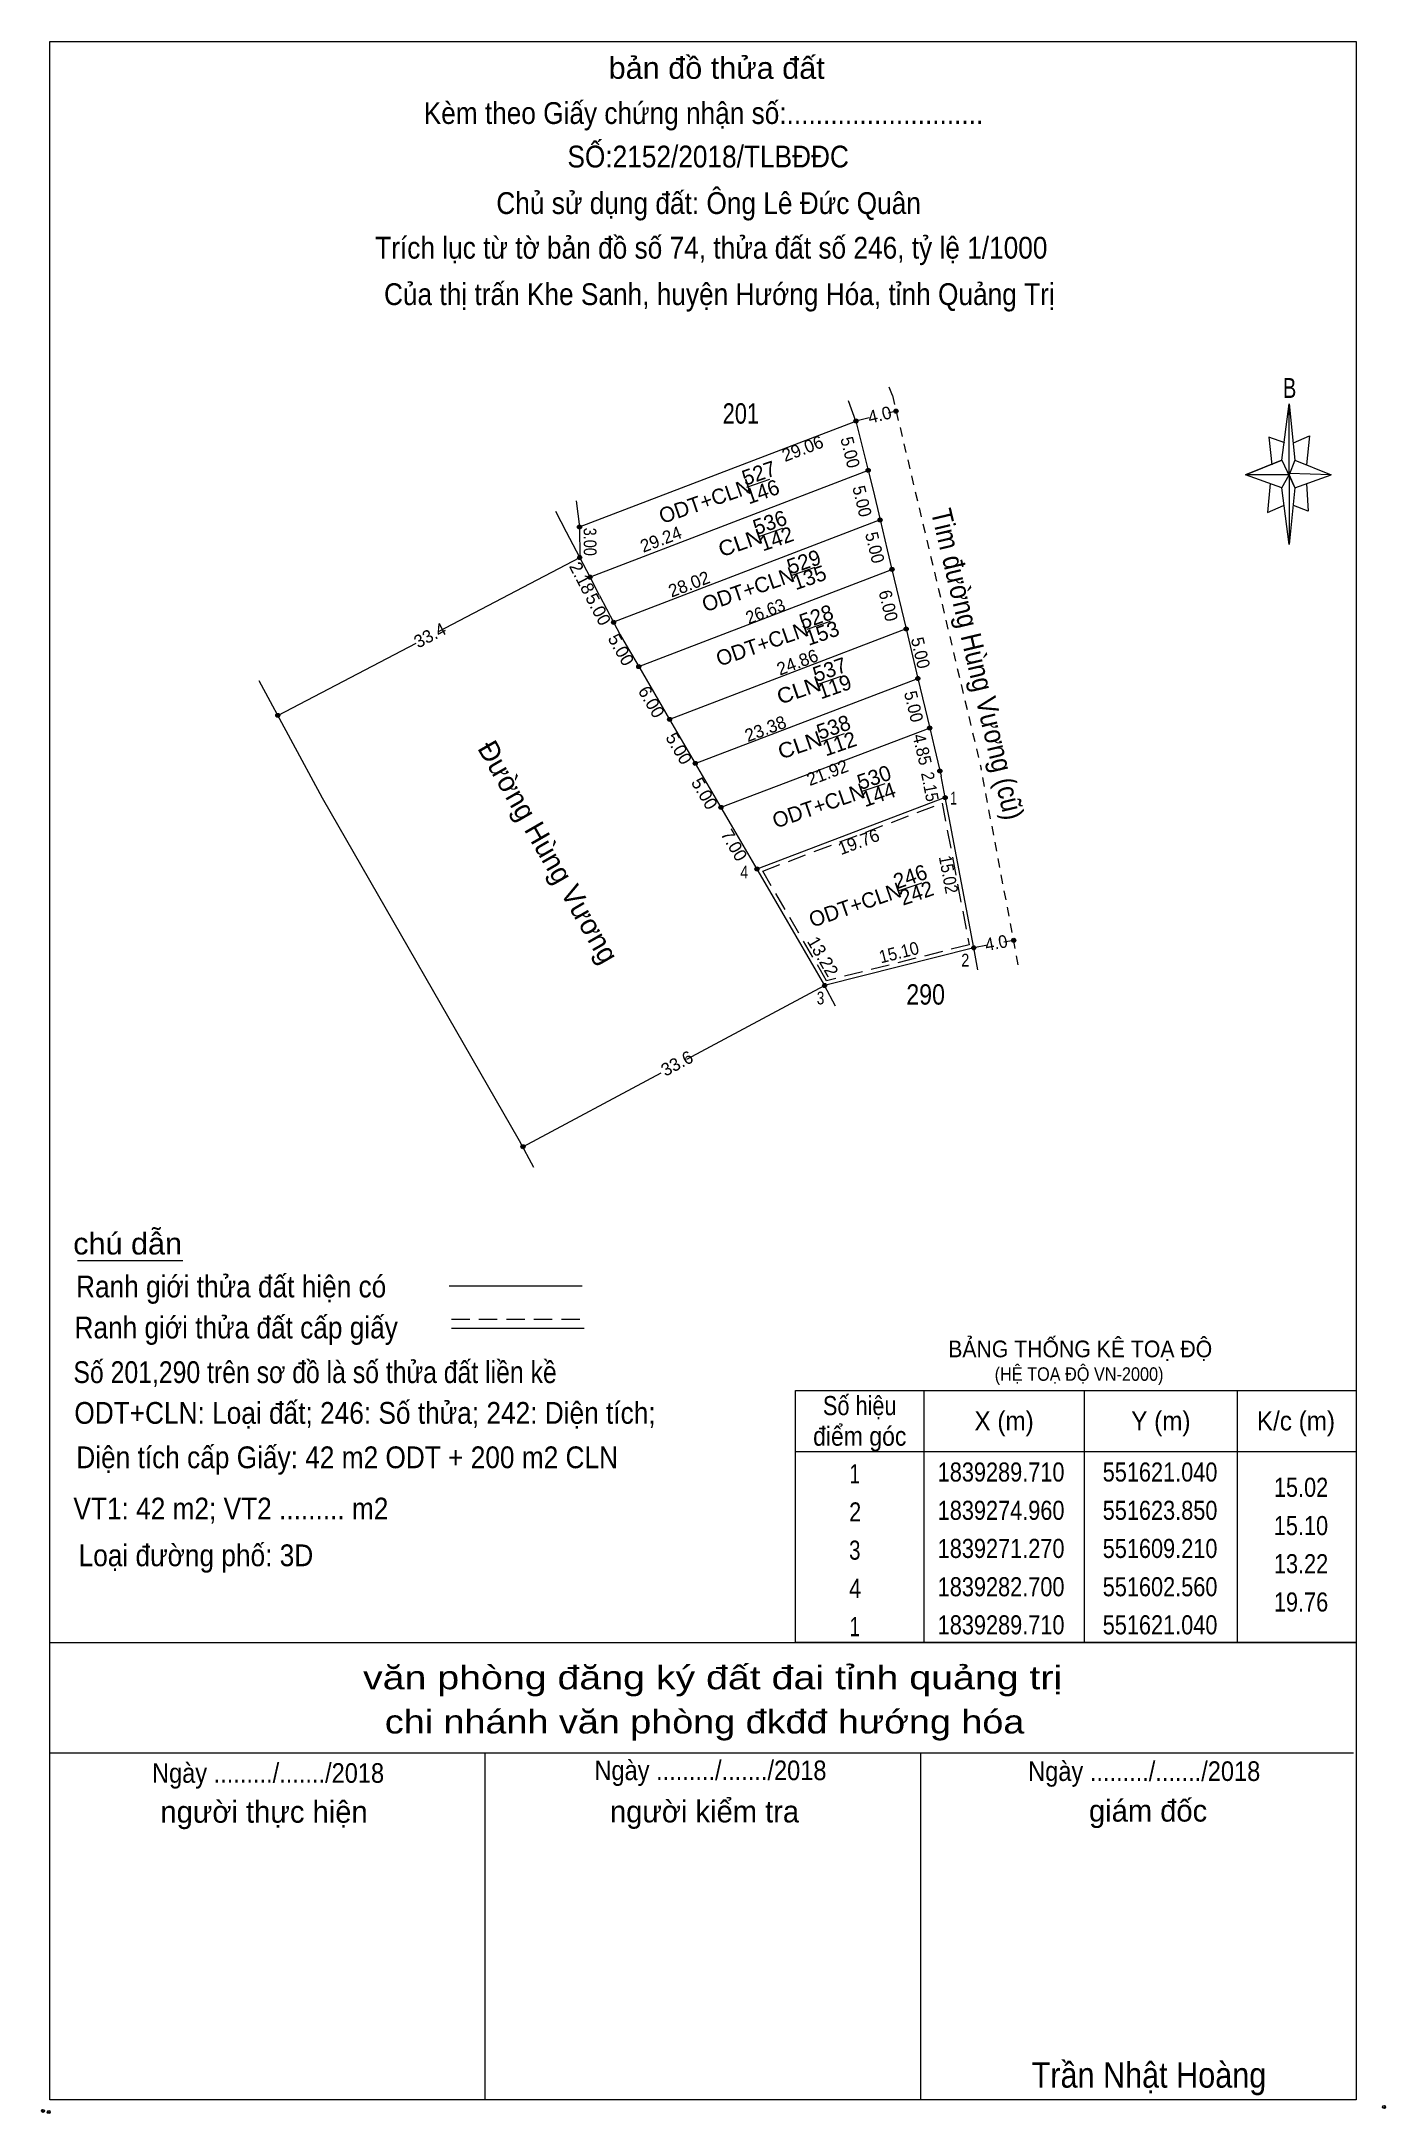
# Model space of a CAD drawing. Header units: metres. Extents: x 549542 to 551628, y 1839142 to 1839355.
# Drawn here: x 550765.6 to 550897.6, y 1839145.6 to 1839349 of the extents above; entities that cross this region are included whole.
import ezdxf
from ezdxf.enums import TextEntityAlignment as Align

# ---------------------------------------------------------------- set-up
doc = ezdxf.new("R2010")
doc.units = ezdxf.units.M
doc.header["$LTSCALE"] = 0.6
doc.header["$PDMODE"] = 32
doc.header["$PDSIZE"] = 0.3
doc.linetypes.add('MEDIUM_DASHED', pattern=[4.5, 3, -1.5])
doc.linetypes.add('SHORT_DASHED', pattern=[2.7, 1.5, -1.2])
for name, color, linetype, lineweight in [('1', 7, 'Continuous', 13), ('10', 7, 'Continuous', 13), ('17', 7, 'Continuous', 13), ('5', 7, 'Continuous', 13), ('55', 7, 'Continuous', 13), ('6', 7, 'Continuous', 13), ('63', 7, 'Continuous', 13)]:
    doc.layers.add(name, color=color, linetype=linetype, lineweight=lineweight)

msp = doc.modelspace()

# ---------------------------------------------------------------- texts
at = {"layer": '1'}
for s, p in [('527', (550836.2948, 1839305.8984)), ('ODT+CLN', (550831.0198, 1839303.1463)), ('146', (550836.6448, 1839304.0753)), ('536', (550837.3748, 1839301.0553)), ('142', (550838.0248, 1839299.4553)), ('529', (550840.7098, 1839297.1836)), ('ODT+CLN', (550835.2398, 1839294.4763)), ('135', (550841.2498, 1839295.6467)), ('528', (550841.9348, 1839291.7884)), ('ODT+CLN', (550836.6198, 1839289.1463)), ('153', (550842.5148, 1839290.1849)), ('537', (550843.2548, 1839286.6084)), ('119', (550843.7198, 1839284.9336)), ('538', (550843.6248, 1839280.9584)), ('112', (550844.2048, 1839279.3353)), ('ODT+CLN', (550842.1498, 1839273.2463)), ('530', (550847.6098, 1839276.027)), ('144', (550848.0498, 1839274.347)), ('246', (550851.1548, 1839266.2853)), ('ODT+CLN', (550845.7398, 1839263.5163)), ('242', (550851.7748, 1839264.6753))]:
    msp.add_text(s, height=1.5, rotation=19.087, dxfattribs=at).set_placement(p, align=Align.CENTER)
at = {"layer": '1', "width": 1.1}
for p in [(550834.4698, 1839299.0593), (550840.2198, 1839284.5893), (550840.3198, 1839279.1993)]:
    msp.add_text('CLN', height=1.5, rotation=19.087, dxfattribs=at).set_placement(p, align=Align.CENTER)
at = {"layer": '1'}
for s, height, width, p in [('BẢNG THỐNG KÊ TOẠ ĐỘ ', 1.639, 0.95, (550854.64, 1839219.81)), ('(HỆ TOẠ ĐỘ VN-2000)', 1.325, 0.9, (550859.2, 1839217.5))]:
    msp.add_text(s, height=height, dxfattribs=dict(at, width=width)).set_placement(p)
at = {"layer": '10'}
for s, width, p in [('201', 0.8, (550834.285, 1839311.46)), ('290', 0.85, (550852.425, 1839254.43))]:
    msp.add_text(s, height=2, dxfattribs=dict(at, width=width)).set_placement(p, align=Align.CENTER)
for s, height, rotation, p in [('4.0', 1.25, 13.831, (550848.0606, 1839311.7259)), ('33.4', 1.25, 27.607, (550804.0504, 1839290.1303)), ('Đường Hùng Vương', 2, 299.895, (550814.5148, 1839268.9184)), ('33.6', 1.25, 28.13, (550828.3103, 1839248.1081))]:
    msp.add_text(s, height=height, rotation=rotation, dxfattribs=at).set_placement(p, align=Align.CENTER)
for s, height, rotation, width, p in [('Tim đường Hùng Vương (cũ)', 2, 283.383, 0.9, (550856.5526, 1839287.6215)), ('4.0', 1.25, 10.69, 0.95, (550859.4691, 1839259.8775))]:
    msp.add_text(s, height=height, rotation=rotation, dxfattribs=dict(at, width=width)).set_placement(p, align=Align.CENTER)
at = {"layer": '5'}
for s, height, width, p in [('bản đồ thửa đất', 2.138, 1.05, (550831.915, 1839345.31)), ('Kèm theo Giấy chứng nhận số:...........................', 2.138, 0.9, (550830.615, 1839340.88)), ('SỐ:2152/2018/TLBĐĐC', 2.14, 0.9, (550831.075, 1839336.61)), ('Chủ sử dụng đất: Ông Lê Đức Quân', 2.14, 0.9, (550831.12, 1839332.04)), ('Trích lục từ tờ bản đồ số 74, thửa đất số 246, tỷ lệ 1/1000 ', 2.14, 0.9, (550831.745, 1839327.66)), ('Của thị trấn Khe Sanh, huyện Hướng Hóa, tỉnh Quảng Trị', 2.14, 0.9, (550832.175, 1839323.1)), ('B', 1.963, 0.75, (550888.15, 1839313.98)), ('văn phòng đăng ký đất đai tỉnh quảng trị', 2.308, 1.25, (550831.515, 1839187.22)), ('chi nhánh văn phòng đkđđ hướng hóa', 2.308, 1.2, (550830.725, 1839182.88)), ('Ngày ........./......./2018', 1.924, 0.9, (550831.3, 1839178.3)), ('Ngày ........./......./2018', 1.924, 0.9, (550787.875, 1839178.04)), ('Ngày ........./......./2018', 1.924, 0.9, (550873.88, 1839178.22)), ('Trần Nhật Hoàng', 2.494, 0.9, (550874.345, 1839148.11))]:
    msp.add_text(s, height=height, dxfattribs=dict(at, width=width)).set_placement(p, align=Align.CENTER)
for s, height, p in [('người thực hiện', 2.14, (550787.48, 1839174.12)), ('người kiểm tra', 2.138, (550830.72, 1839174.15)), ('giám đốc', 2.138, (550874.26, 1839174.23))]:
    msp.add_text(s, height=height, dxfattribs=at).set_placement(p, align=Align.CENTER)
at = {"layer": '6'}
for s, height, width, p in [('chú dẫn', 2.138, 1.05, (550768.75, 1839229.9)), ('Ranh giới thửa đất hiện có ', 2.138, 0.9, (550769.03, 1839225.69)), ('Ranh giới thửa đất cấp giấy', 2.138, 0.9, (550768.88, 1839221.66)), ('Số 201,290 trên sơ đồ là số thửa đất liền kề', 2.14, 0.85, (550768.77, 1839217.28)), ('ODT+CLN: Loại đất; 246: Số thửa; 242: Diện tích;', 2.14, 0.9, (550768.86, 1839213.28)), ('Diện tích cấp Giấy: 42 m2 ODT + 200 m2 CLN', 2.14, 0.9, (550769.05, 1839208.92)), ('VT1: 42 m2; VT2 ......... m2', 2.14, 0.9, (550768.77, 1839203.89)), ('Loại đường phố: 3D', 2.14, 0.9, (550769.28, 1839199.3))]:
    msp.add_text(s, height=height, dxfattribs=dict(at, width=width)).set_placement(p)
at = {"layer": '63'}
for s, rotation, p in [('29.06', 20.974, (550840.5663, 1839308.4346)), ('29.24', 21.001, (550826.661, 1839299.5274)), ('2.18', 297.624, (550818.1404, 1839296.0197)), ('28.02', 21.015, (550829.4259, 1839295.126)), ('5.00', 297.54, (550819.731, 1839292.944)), ('5.00', 299.589, (550821.9796, 1839288.9586)), ('24.86', 20.928, (550840.0618, 1839287.4611)), ('6.00', 300.325, (550824.9646, 1839283.8306)), ('23.38', 20.869, (550836.9224, 1839280.9314)), ('5.00', 300.256, (550827.6626, 1839279.2599)), ('21.92', 20.816, (550843.0029, 1839276.6173)), ('5.00', 300.256, (550830.1726, 1839274.8398)), ('7.00', 300.262, (550833.0827, 1839269.77)), ('19.76', 20.773, (550846.0734, 1839269.8358)), ('13.22', 300.191, (550841.7942, 1839258.8393))]:
    msp.add_text(s, height=1.25, rotation=rotation, dxfattribs=at).set_placement(p, align=Align.CENTER)
for s, rotation, width, p in [('5.00', 283.897, 0.95, (550844.4148, 1839308.4951)), ('5.00', 283.536, 0.95, (550845.5832, 1839303.7013)), ('3.00', 270.382, 0.85, (550818.8594, 1839299.8592)), ('5.00', 283.536, 0.95, (550846.8332, 1839299.1513)), ('26.63', 20.994, 0.95, (550836.9161, 1839292.4638)), ('6.00', 283.388, 0.95, (550848.1595, 1839293.4497)), ('5.00', 283.286, 0.95, (550851.3169, 1839288.8186)), ('5.00', 283.424, 0.95, (550850.6504, 1839283.5501)), ('4.85', 283.349, 0.95, (550851.4825, 1839279.3343)), ('2.15', 280.734, 0.9, (550852.2384, 1839275.7114)), ('15.02', 280.786, 0.9, (550854.0616, 1839267.082)), ('15.10', 14.147, 0.95, (550849.9522, 1839258.952))]:
    msp.add_text(s, height=1.25, rotation=rotation, dxfattribs=dict(at, width=width)).set_placement(p, align=Align.CENTER)
for s, height, width, p in [(' 1', 1.25, 0.75, (550855.51, 1839274.07)), (' 4', 1.25, 0.85, (550835.01, 1839266.81)), (' 2', 1.25, 0.85, (550856.71, 1839258.17)), (' 3', 1.25, 0.8, (550842.48, 1839254.45)), ('15.02', 1.875, 0.85, (550891.94, 1839206.11)), ('15.10', 1.875, 0.85, (550891.93, 1839202.35)), ('13.22', 1.875, 0.85, (550891.94, 1839198.61)), ('19.76', 1.875, 0.85, (550891.94, 1839194.85))]:
    msp.add_text(s, height=height, dxfattribs=dict(at, width=width)).set_placement(p, align=Align.RIGHT)
for s, width, p in [('Số hiệu', 0.85, (550845.955, 1839214.13)), ('điểm góc', 0.9, (550845.955, 1839211.13)), ('X (m)', 0.95, (550860.125, 1839212.63)), ('Y (m)', 0.95, (550875.515, 1839212.63)), ('K/c (m)', 0.95, (550888.775, 1839212.63)), (' 1', 0.75, (550845.2, 1839207.44)), ('1839289.710', 0.85, (550859.83, 1839207.61)), ('551621.040', 0.85, (550875.435, 1839207.61)), (' 2', 0.85, (550845.21, 1839203.69)), ('1839274.960', 0.85, (550859.83, 1839203.85)), ('551623.850', 0.85, (550875.435, 1839203.85)), (' 3', 0.8, (550845.19, 1839199.94)), ('1839271.270', 0.85, (550859.83, 1839200.11)), ('551609.210', 0.85, (550875.435, 1839200.11)), (' 4', 0.85, (550845.205, 1839196.19)), ('1839282.700', 0.85, (550859.83, 1839196.35)), ('551602.560', 0.85, (550875.435, 1839196.35)), (' 1', 0.75, (550845.2, 1839192.43)), ('1839289.710', 0.85, (550859.83, 1839192.61)), ('551621.040', 0.85, (550875.435, 1839192.61))]:
    msp.add_text(s, height=1.875, dxfattribs=dict(at, width=width)).set_placement(p, align=Align.CENTER)

# ---------------------------------------------------------------- hatches: boundary and pattern name
at = {"layer": '1'}
for points in [[(550849.72, 1839312.69, 1), (550849.32, 1839312.69, 1)], [(550789.03, 1839282.82, 1), (550788.63, 1839282.82, 1)], [(550861.27, 1839260.74, 1), (550860.87, 1839260.74, 1)], [(550813.1, 1839240.48, 1), (550812.7, 1839240.48, 1)]]:
    msp.add_hatch(color=256, dxfattribs=at).paths.add_polyline_path(points)
at = {"layer": '63'}
for points in [[(550845.78, 1839311.72, 1), (550845.38, 1839311.72, 1)], [(550846.98, 1839306.87, 1), (550846.58, 1839306.87, 1)], [(550818.65, 1839301.32, 1), (550818.25, 1839301.32, 1)], [(550848.15, 1839302.01, 1), (550847.75, 1839302.01, 1)], [(550818.67, 1839298.32, 1), (550818.27, 1839298.32, 1)], [(550819.68, 1839296.39, 1), (550819.28, 1839296.39, 1)], [(550849.32, 1839297.15, 1), (550848.92, 1839297.15, 1)], [(550821.99, 1839291.96, 1), (550821.59, 1839291.96, 1)], [(550850.71, 1839291.31, 1), (550850.31, 1839291.31, 1)], [(550824.46, 1839287.61, 1), (550824.06, 1839287.61, 1)], [(550851.86, 1839286.44, 1), (550851.46, 1839286.44, 1)], [(550827.49, 1839282.43, 1), (550827.09, 1839282.43, 1)], [(550853.02, 1839281.58, 1), (550852.62, 1839281.58, 1)], [(550830.01, 1839278.11, 1), (550829.61, 1839278.11, 1)], [(550854.02, 1839277.37, 1), (550853.62, 1839277.37, 1)], [(550832.53, 1839273.79, 1), (550832.13, 1839273.79, 1)], [(550854.54, 1839274.75, 1), (550854.14, 1839274.75, 1)], [(550836.06, 1839267.74, 1), (550835.66, 1839267.74, 1)], [(550857.35, 1839260, 1), (550856.95, 1839260, 1)], [(550842.71, 1839256.31, 1), (550842.31, 1839256.31, 1)]]:
    msp.add_hatch(color=256, dxfattribs=at).paths.add_polyline_path(points)

# ---------------------------------------------------------------- linework, layer by layer
at = {"layer": '1'}
for centre in [(550849.52, 1839312.69), (550788.83, 1839282.82), (550861.07, 1839260.74), (550812.9, 1839240.48)]:
    msp.add_circle(centre, 0.2, dxfattribs=at)
at = {"layer": '10', "linetype": 'SHORT_DASHED'}
for p, q in [((550849.16, 1839314.22), (550848.61, 1839315.62)), ((550849.16, 1839314.22), (550857.87, 1839277.61)), ((550861.52, 1839258.34), (550857.87, 1839277.61))]:
    msp.add_line(p, q, dxfattribs=at)
at = {"layer": '10'}
for p, q in [((550845.58, 1839311.72), (550844.86, 1839313.71)), ((550849.52, 1839312.69), (550848.73, 1839312.5)), ((550818.45, 1839301.32), (550845.58, 1839311.72)), ((550846.87, 1839312.04), (550845.58, 1839311.72)), ((550818.13, 1839303.9), (550818.45, 1839301.32)), ((550818.45, 1839301.32), (550818.47, 1839298.32)), ((550804.59, 1839291.06), (550818.47, 1839298.32)), ((550848.65, 1839299.08), (550849.12, 1839297.15)), ((550849.12, 1839297.15), (550850.51, 1839291.31)), ((550822.44, 1839290.72), (550823.26, 1839289.32)), ((550850.51, 1839291.31), (550851.66, 1839286.44)), ((550788.83, 1839282.82), (550802.41, 1839289.92)), ((550823.26, 1839289.32), (550824.26, 1839287.61)), ((550824.26, 1839287.61), (550827.29, 1839282.43)), ((550827.29, 1839282.43), (550829.81, 1839278.11)), ((550853.28, 1839279.62), (550853.94, 1839276.86)), ((550857.15, 1839260), (550854.72, 1839272.77)), ((550836.87, 1839266), (550842.51, 1839256.31)), ((550857.15, 1839260), (550842.51, 1839256.31)), ((550858.49, 1839260.25), (550857.15, 1839260)), ((550857.56, 1839257.83), (550857.15, 1839260)), ((550861.07, 1839260.74), (550860.11, 1839260.56)), ((550828.99, 1839249.08), (550842.51, 1839256.31)), ((550843.59, 1839254.29), (550842.51, 1839256.31)), ((550812.9, 1839240.48), (550826.45, 1839247.72)), ((550813.97, 1839238.45), (550812.57, 1839241.06))]:
    msp.add_line(p, q, dxfattribs=at)
for points in [[(550845.58, 1839311.72), (550846.78, 1839306.87), (550847.26, 1839304.92)], [(550847.26, 1839304.92), (550847.95, 1839302.01), (550848.65, 1839299.08)], [(550818.47, 1839298.32), (550817.16, 1839300.82), (550816.11, 1839302.84)], [(550820.42, 1839294.6), (550819.48, 1839296.39), (550818.47, 1839298.32)], [(550820.42, 1839294.6), (550821.79, 1839291.96), (550822.44, 1839290.72)], [(550812.57, 1839241.06), (550793.23, 1839274.7), (550787, 1839286.2)], [(550851.66, 1839286.44), (550852.82, 1839281.58), (550853.28, 1839279.62)], [(550829.81, 1839278.11), (550832.33, 1839273.79), (550833.34, 1839272.05)], [(550854.72, 1839272.77), (550854.34, 1839274.75), (550853.94, 1839276.86)], [(550833.34, 1839272.05), (550835.86, 1839267.74), (550836.87, 1839266)]]:
    msp.add_lwpolyline(points, dxfattribs=at)
at = {"layer": '17'}
msp.add_line((550769.18, 1839229.31), (550779.5, 1839229.31), dxfattribs=at)
at = {"layer": '5'}
for p, q in [((550887.39, 1839307.86), (550888.11, 1839313.42)), ((550888.68, 1839307.86), (550892.24, 1839306.43)), ((550887.39, 1839305.15), (550883.83, 1839306.43)), ((550888.68, 1839305.15), (550888.11, 1839299.59)), ((550889.82, 1839305.58), (550889.96, 1839302.87)), ((550889.96, 1839302.87), (550888.53, 1839303.44)), ((550766.45, 1839191.81), (550894.7, 1839191.81)), ((550766.45, 1839180.98), (550894.41, 1839180.98)), ((550766.45, 1839180.98), (550894.41, 1839180.98)), ((550766.45, 1839180.98), (550894.41, 1839180.98)), ((550809.2, 1839146.92), (550809.2, 1839180.98)), ((550851.95, 1839146.92), (550851.95, 1839180.98))]:
    msp.add_line(p, q, dxfattribs=at)
for points in [[(550766.45, 1839348.98), (550894.7, 1839348.98), (550894.7, 1839146.92), (550766.45, 1839146.92)], [(550888.11, 1839313.42), (550888.68, 1839307.86), (550888.11, 1839306.43)], [(550888.11, 1839306.43), (550883.83, 1839306.43), (550887.39, 1839307.86), (550888.68, 1839305.15), (550892.24, 1839306.43), (550888.11, 1839306.58)], [(550888.11, 1839306.43), (550888.11, 1839299.59), (550887.39, 1839305.15)]]:
    msp.add_lwpolyline(points, close=True, dxfattribs=at)
for points in [[(550887.68, 1839309.57), (550886.11, 1839310.14), (550886.4, 1839307.43)], [(550888.53, 1839309.57), (550890.1, 1839310.28), (550889.82, 1839307.43)], [(550888.11, 1839306.43), (550887.39, 1839307.86), (550883.83, 1839306.43)], [(550886.25, 1839305.58), (550885.97, 1839302.73), (550887.54, 1839303.44)], [(550888.11, 1839306.43), (550888.68, 1839305.15), (550892.24, 1839306.43)], [(550894.7, 1839146.92), (550766.45, 1839146.92), (550766.45, 1839180.98)]]:
    msp.add_lwpolyline(points, dxfattribs=at)
for p in [(550765.78, 1839145.83), (550766.35, 1839145.72)]:
    msp.add_point(p, dxfattribs=at)
at = {"layer": '55'}
for p, q in [((550846.78, 1839306.87), (550819.48, 1839296.39)), ((550847.95, 1839302.01), (550821.79, 1839291.96)), ((550824.26, 1839287.61), (550849.12, 1839297.15)), ((550850.51, 1839291.31), (550827.29, 1839282.43)), ((550829.81, 1839278.11), (550851.66, 1839286.44)), ((550852.82, 1839281.58), (550832.33, 1839273.79)), ((550854.34, 1839274.75), (550835.86, 1839267.74))]:
    msp.add_line(p, q, dxfattribs=at)
at = {"layer": '55', "linetype": 'MEDIUM_DASHED'}
msp.add_lwpolyline([(550854.04, 1839274.21), (550856.69, 1839260.3), (550842.7, 1839256.77), (550836.44, 1839267.53)], close=True, dxfattribs=at)
at = {"layer": '6'}
for p, q in [((550805.66, 1839226.84), (550818.7, 1839226.84)), ((550805.87, 1839222.66), (550818.89, 1839222.66))]:
    msp.add_line(p, q, dxfattribs=at)
at = {"layer": '6', "linetype": 'MEDIUM_DASHED'}
msp.add_line((550805.87, 1839223.54), (550818.98, 1839223.54), dxfattribs=at)
at = {"layer": '6'}
msp.add_point((550897.42, 1839146.21), dxfattribs=at)
at = {"layer": '63'}
for p, q in [((550834.87, 1839305.22), (550837.13, 1839306)), ((550836.15, 1839300.42), (550838.41, 1839301.2)), ((550839.32, 1839296.6), (550841.58, 1839297.38)), ((550840.81, 1839291.29), (550843.07, 1839292.07)), ((550841.86, 1839285.88), (550844.12, 1839286.66)), ((550842.19, 1839280.27), (550844.45, 1839281.05)), ((550846.19, 1839275.37), (550848.45, 1839276.15)), ((550849.81, 1839265.62), (550852.07, 1839266.4)), ((550852.25, 1839216.56), (550852.25, 1839191.81)), ((550868, 1839216.56), (550868, 1839191.81)), ((550883, 1839216.56), (550883, 1839191.81)), ((550839.65, 1839210.56), (550894.7, 1839210.56))]:
    msp.add_line(p, q, dxfattribs=at)
msp.add_lwpolyline([(550839.65, 1839216.56), (550894.7, 1839216.56), (550894.7, 1839191.81), (550839.65, 1839191.81)], close=True, dxfattribs=at)
for centre in [(550845.58, 1839311.72), (550846.78, 1839306.87), (550818.45, 1839301.32), (550847.95, 1839302.01), (550818.47, 1839298.32), (550819.48, 1839296.39), (550849.12, 1839297.15), (550821.79, 1839291.96), (550850.51, 1839291.31), (550824.26, 1839287.61), (550851.66, 1839286.44), (550827.29, 1839282.43), (550852.82, 1839281.58), (550829.81, 1839278.11), (550853.82, 1839277.37), (550832.33, 1839273.79), (550854.34, 1839274.75), (550835.86, 1839267.74), (550857.15, 1839260), (550842.51, 1839256.31)]:
    msp.add_circle(centre, 0.2, dxfattribs=at)

msp.set_redraw_order([(e.dxf.handle, doc.entitydb.next_handle()) for e in msp.query("TEXT MTEXT ATTDEF DIMENSION ARC_DIMENSION")])  # texts and dimensions are drawn at this point

doc.saveas('drawing.dxf')
